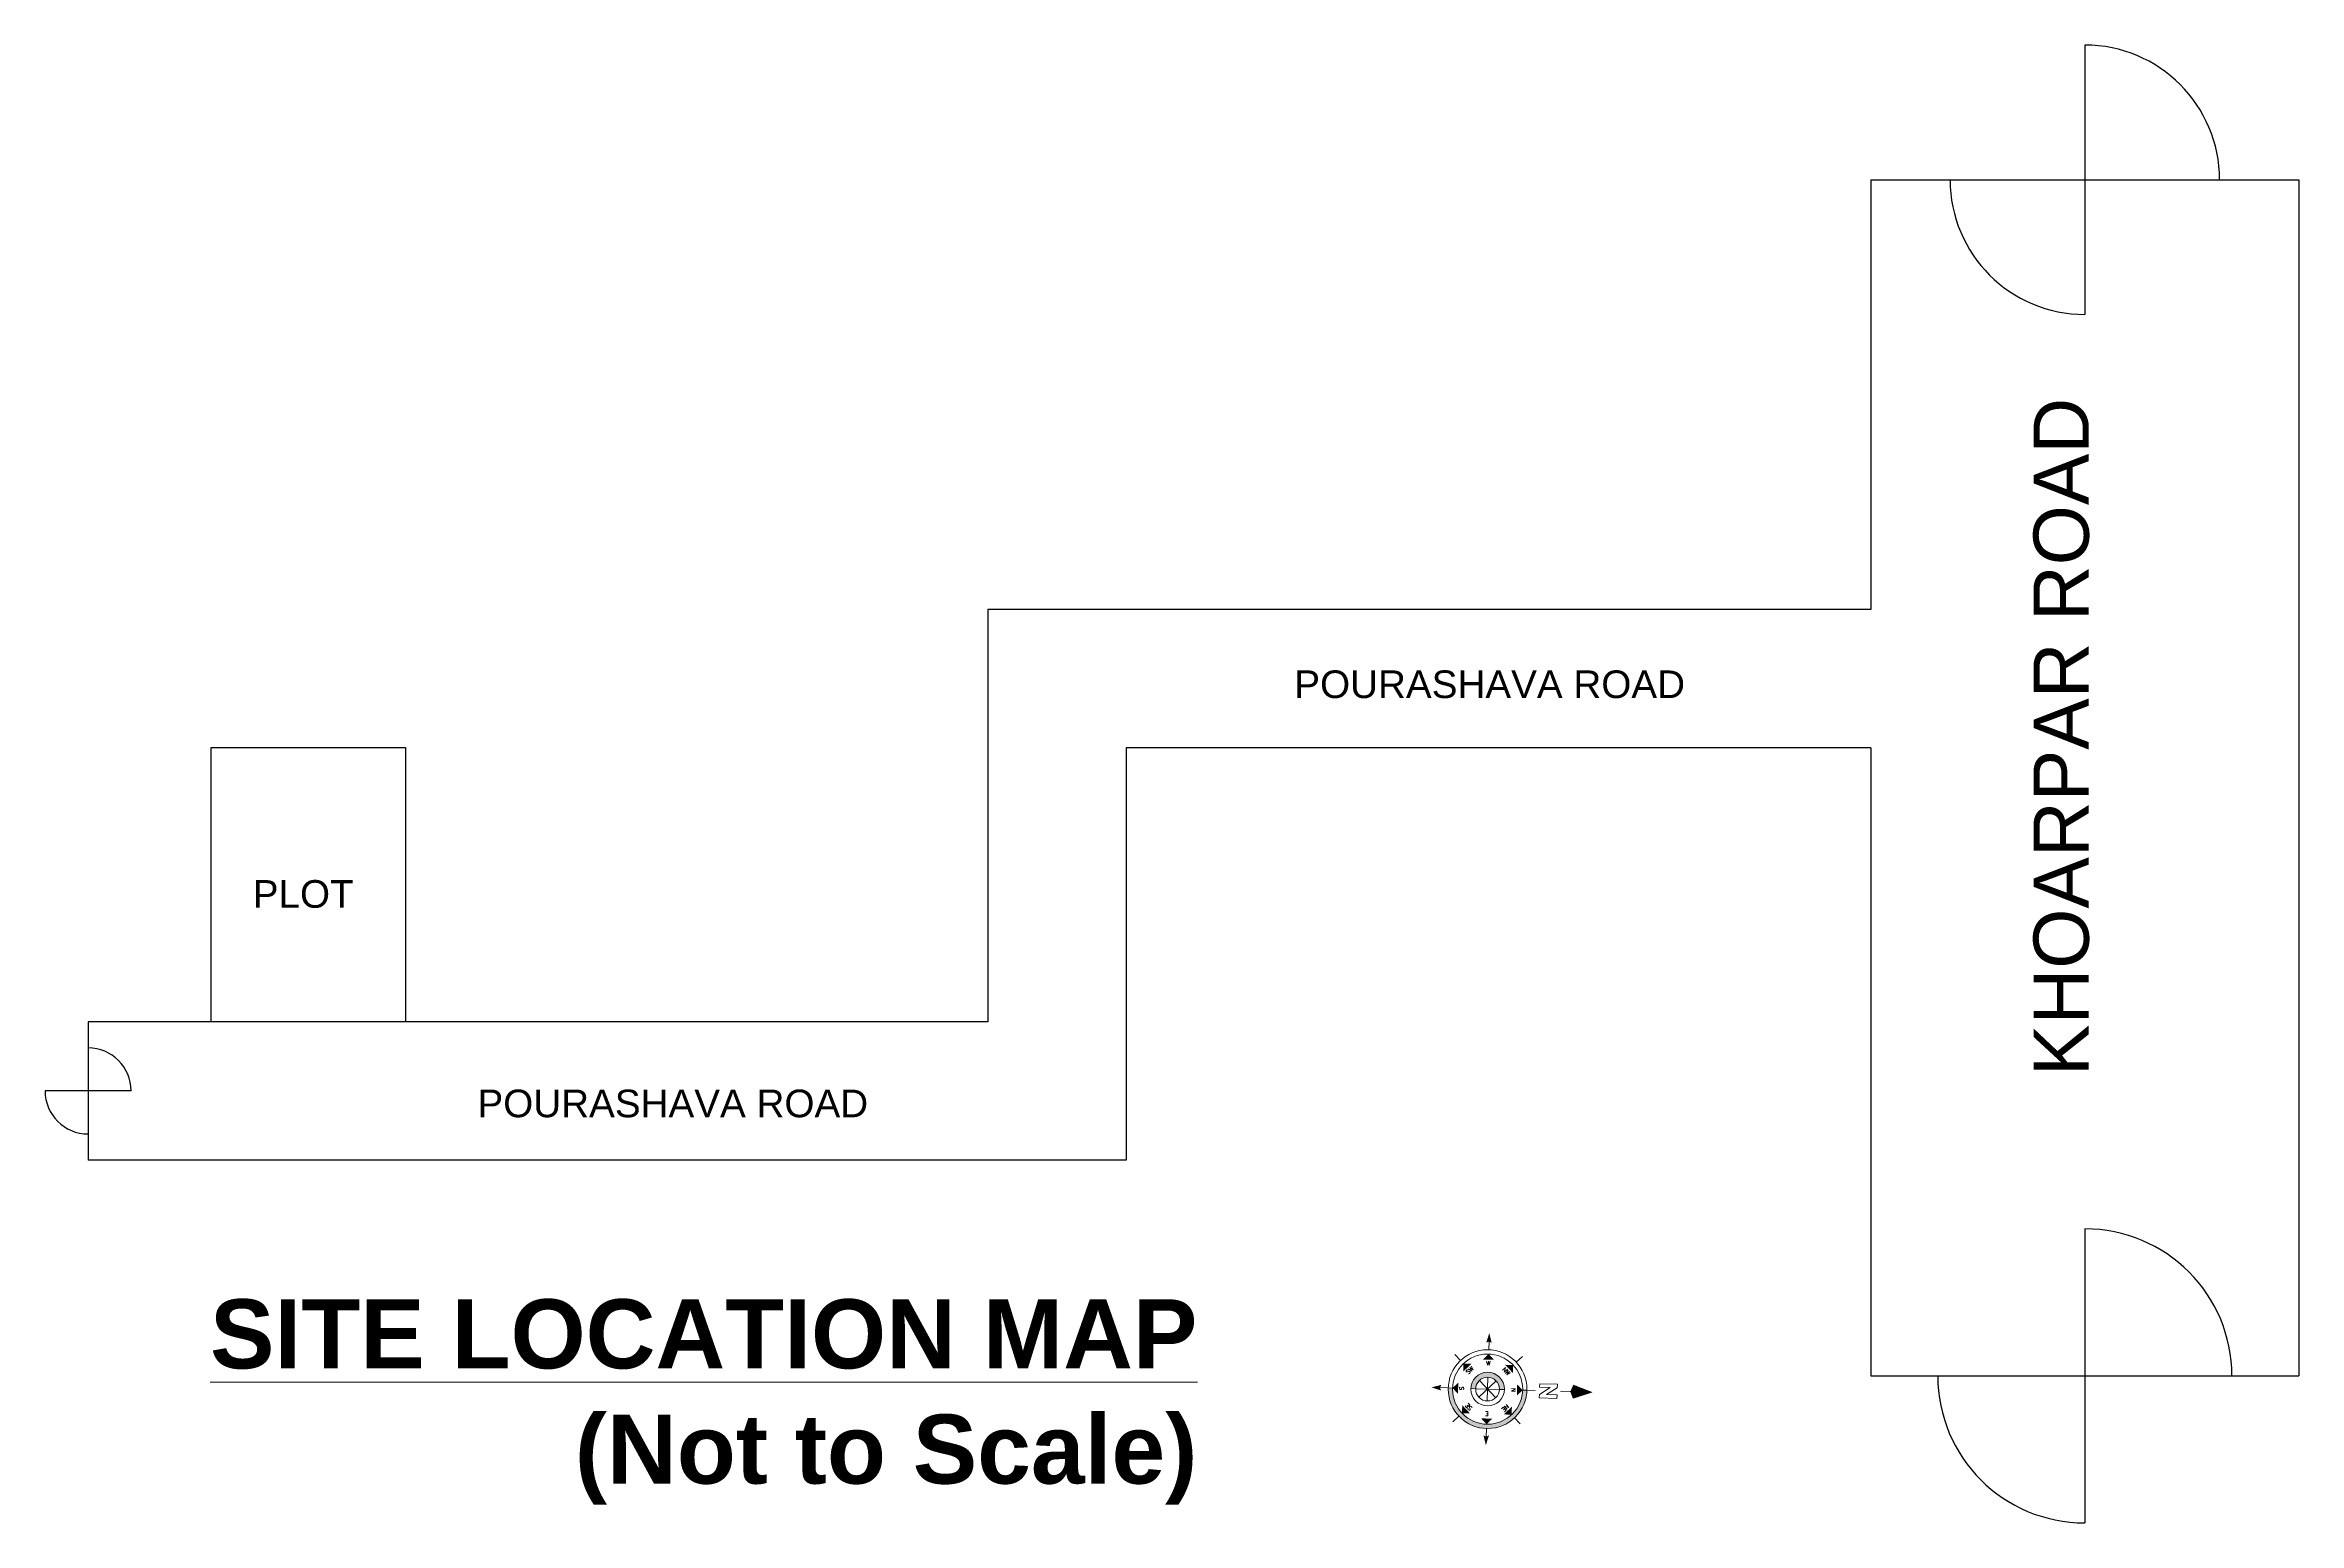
# Model space of a CAD drawing. Header units: inches. Extents: x -4010 to 65129, y -40138 to -1318.
# Drawn here: x 52504 to 53482, y -38542 to -37900 of the extents above; entities that cross this region are included whole.
import ezdxf
from ezdxf.enums import TextEntityAlignment as Align

# ---------------------------------------------------------------- set-up
doc = ezdxf.new("R2010")
doc.units = ezdxf.units.IN
doc.header["$MEASUREMENT"] = 0
doc.layers.add('DIM', color=7, linetype='Continuous', lineweight=15)
doc.layers.add('STRRUC', color=7, linetype='Continuous', lineweight=13)
doc.layers.add('Rod', color=1, linetype='Continuous')
doc.layers.add('TEX', color=7, linetype='Continuous')
doc.styles.add('ROMANS', font='romans')
doc.styles.get("Standard").update_dxf_attribs({"font": 'ARIALN.TTF'})

# ---------------------------------------------------------------- blocks, each defined once
blk = doc.blocks.new('Anno_North_J_Metric')
at = {"linetype": 'ByBlock', "lineweight": -2}
h = blk.add_hatch(color=0, dxfattribs=at)
h.paths.add_polyline_path([(-4.17, 0), (-4.68, 0, 1), (4.68, 0), (4.17, 0, -1)])
h.paths.add_polyline_path([(1.41, 0), (2, 0, 1), (-2, 0), (-1.41, 0, -1)])
at = {"color": 0, "linetype": 'ByBlock', "lineweight": -2}
for p, q in [((0, 4.68), (0, 5.67)), ((-3.31, 3.31), (-4.01, 4.01)), ((3.31, 3.31), (4.01, 4.01)), ((-4.68, 0), (-5.67, 0)), ((-4.68, 0), (-4.17, 0)), ((-1.41, 0), (-2, 0)), ((-1.41, 0), (1.41, 0)), ((1.41, 0), (-1.41, 0)), ((-1, 1), (1, -1)), ((-1, -1), (1, 1)), ((1, -1), (-1, 1)), ((1, 1), (-1, -1)), ((0, 1.41), (0, -1.41)), ((0, -1.41), (0, 1.41)), ((1.41, 0), (2, 0)), ((4.68, 0), (4.17, 0)), ((4.68, 0), (5.67, 0)), ((6.17, 0.4), (6.17, 0.82)), ((6.17, 0.82), (8.27, 0.82)), ((7.43, 0.4), (6.17, 0.4)), ((6.17, -0.44), (7.43, 0.4)), ((8.27, 0.4), (7.01, -0.44)), ((8.27, 0.82), (8.27, 0.4)), ((8.67, 0), (9.83, 0)), ((6.17, -0.86), (6.17, -0.44)), ((8.27, -0.86), (6.17, -0.86)), ((7.01, -0.44), (8.27, -0.44)), ((8.27, -0.44), (8.27, -0.86)), ((-3.31, -3.31), (-4.01, -4.01)), ((0, -4.68), (0, -5.67)), ((3.31, -3.31), (4.01, -4.01))]:
    blk.add_line(p, q, dxfattribs=at)
for radius in [4.68, 4.17, 2, 1.41]:
    blk.add_circle((0, 0), radius, dxfattribs=at)
for points in [[(-0.33, 5.5), (0, 5.67), (0, 6.67)], [(0, 6.67), (0.33, 5.5), (0, 5.67)], [(-2.95, 2.95), (-2, 2.95), (-2.95, 2)], [(0, 4.17), (0.67, 3.5), (-0.67, 3.5)], [(2.95, 2.95), (2.95, 2), (2, 2.95)], [(-6.67, 0), (-5.5, 0.33), (-5.67, 0)], [(-5.5, -0.33), (-5.67, 0), (-6.67, 0)], [(-4.17, 0), (-3.5, 0.67), (-3.5, -0.67)], [(4.17, 0), (3.5, -0.67), (3.5, 0.67)], [(12.5, 0), (10.17, 0.83), (9.83, 0)], [(9.83, 0), (10.17, -0.83), (12.5, 0)], [(-2.95, -2.95), (-2.95, -2), (-2, -2.95)], [(2.95, -2.95), (2, -2.95), (2.95, -2)], [(0, -4.17), (-0.67, -3.5), (0.67, -3.5)], [(0, -6.67), (-0.33, -5.5), (0, -5.67)], [(0.33, -5.5), (0, -5.67), (0, -6.67)]]:
    blk.add_solid(points, dxfattribs=at)
at = {"color": 0, "linetype": 'ByBlock', "lineweight": -2, "style": 'ROMANS'}
blk.add_text('W', height=0.5, dxfattribs=at).set_placement((0, 2.83), align=Align.CENTER)
for s, rotation, p in [('S', 270, (-3.33, 0)), ('SW', 45, (-2, 2)), ('NW', 315, (2, 2)), ('N', 270, (2.83, 0)), ('SE', 135, (-2, -2)), ('E', 180, (0, -2.67)), ('NE', 225, (2, -2))]:
    blk.add_text(s, height=0.5, rotation=rotation, dxfattribs=at).set_placement(p, align=Align.CENTER)

msp = doc.modelspace()

# ---------------------------------------------------------------- linework, layer by layer
at = {"layer": 'Rod'}
for p, q in [((53388.852, -37900.277), (53388.852, -38017.196)), ((53295.972, -37958.737), (53295.972, -38145.258)), ((53295.972, -37958.737), (53481.731, -37958.737)), ((53481.731, -37958.737), (53481.731, -38477.861)), ((53295.972, -38145.258), (52912.877, -38145.258)), ((52912.877, -38145.258), (52912.877, -38324.192)), ((53295.972, -38205.258), (52972.877, -38205.258)), ((52972.877, -38205.258), (52972.877, -38384.192)), ((53295.972, -38205.258), (53295.972, -38477.861)), ((52912.877, -38324.192), (52522.532, -38324.192)), ((52522.532, -38324.192), (52522.532, -38384.192)), ((52541.191, -38354.192), (52503.874, -38354.192)), ((52972.877, -38384.192), (52522.532, -38384.192)), ((53388.852, -38414.047), (53388.852, -38541.676)), ((53295.972, -38477.861), (53481.731, -38477.861))]:
    msp.add_line(p, q, dxfattribs=at)
msp.add_lwpolyline([(52660.24, -38324.192), (52575.954, -38324.192), (52575.954, -38205.093), (52660.24, -38205.093)], close=True, dxfattribs=at)
for centre, radius, start, end in [((53388.852, -37958.737), 58.459, 0, 90), ((53388.852, -37958.737), 58.459, 180, 270), ((52522.532, -38354.192), 18.659, 0, 90), ((52522.532, -38354.192), 18.659, 180, 270), ((53388.852, -38477.861), 63.815, 0, 90), ((53388.852, -38477.861), 63.815, 180, 270)]:
    msp.add_arc(centre, radius, start, end, dxfattribs=at)

# ---------------------------------------------------------------- block references
at = {"layer": 'DIM', "ltscale": 500000, "xscale": 3.651035833298501, "yscale": 3.651035833289332, "zscale": 3.651035846891474, "rotation": 358.2657972573435}
msp.add_blockref('Anno_North_J_Metric', (53129.724, -38483.593), dxfattribs=at)

# ---------------------------------------------------------------- texts
at = {"layer": 'STRRUC', "insert": (53003.8, -38489.149), "char_height": 30, "width": 523.67167, "attachment_point": 6}
msp.add_mtext('{\\fArial Rounded MT Bold|b0|i0|c0|p34;\\LSITE LOCATION MAP\\P\\l(Not to Scale)}', dxfattribs=at)
at = {"layer": 'TEX', "insert": (53378.75, -38200.547), "char_height": 24, "width": 326.85797, "attachment_point": 5, "rotation": 90}
msp.add_mtext('{\\fArial|b0|i0|c0|p34;KHOARPAR ROAD}', dxfattribs=at)
at = {"layer": 'TEX', "char_height": 12, "width": 217.71231, "attachment_point": 5}
for s, insert in [('{\\fArial|b0|i0|c0|p34;POURASHAVA ROAD}', (53130.621, -38177.768)), ('{\\fArial|b0|i0|c0|p34;PLOT}', (52615.866, -38268.778)), ('{\\fArial|b0|i0|c0|p34;POURASHAVA ROAD}', (52776.216, -38359.698))]:
    msp.add_mtext(s, dxfattribs=dict(at, insert=insert))

doc.saveas('drawing.dxf')
